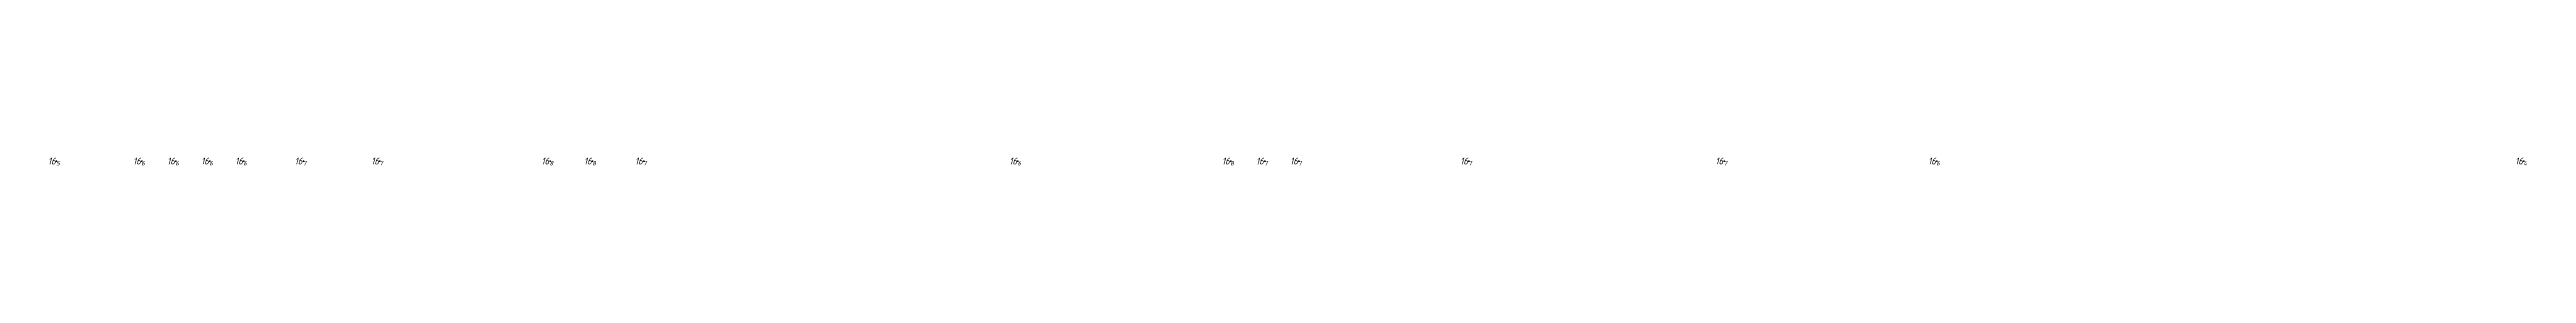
# Model space of a CAD drawing. Header units: metres. Extents: x 555406 to 556003, y 5031197 to 5031451.
# Drawn here: x 555424.2 to 555715.3, y 5031270.5 to 5031271.4 of the extents above; entities that cross this region are included whole.
import ezdxf
from ezdxf.enums import TextEntityAlignment as Align

# ---------------------------------------------------------------- set-up
doc = ezdxf.new("R2010")
doc.units = ezdxf.units.M
doc.layers.add('DEPTHS_TEXT', color=7, linetype='Continuous')
doc.layers.add('POINTS', color=8, linetype='Continuous')
doc.styles.add('ISO', font='iso')

msp = doc.modelspace()

# ---------------------------------------------------------------- texts
at = {"layer": 'DEPTHS_TEXT', "linetype": 'Continuous', "style": 'ISO', "oblique": 15}
for p in [(555424.87, 5031271), (555434.87, 5031271), (555438.87, 5031271), (555442.87, 5031271), (555446.87, 5031271), (555453.87, 5031271), (555462.87, 5031271), (555482.87, 5031271), (555487.87, 5031271), (555493.87, 5031271), (555537.87, 5031271), (555562.87, 5031271), (555566.87, 5031271), (555570.87, 5031271), (555590.87, 5031271), (555620.87, 5031271), (555645.87, 5031271), (555714.87, 5031271)]:
    msp.add_text('16', height=0.8, dxfattribs=at).set_placement(p, align=Align.MIDDLE_RIGHT)
for s, p in [('5', (555424.95, 5031271)), ('6', (555434.95, 5031271)), ('6', (555438.95, 5031271)), ('6', (555442.95, 5031271)), ('6', (555446.95, 5031271)), ('7', (555453.95, 5031271)), ('7', (555462.95, 5031271)), ('8', (555482.95, 5031271)), ('8', (555487.95, 5031271)), ('7', (555493.95, 5031271)), ('6', (555537.95, 5031271)), ('8', (555562.95, 5031271)), ('7', (555566.95, 5031271)), ('7', (555570.95, 5031271)), ('7', (555590.95, 5031271)), ('7', (555620.95, 5031271)), ('6', (555645.95, 5031271)), ('4', (555714.95, 5031271))]:
    msp.add_text(s, height=0.5, dxfattribs=at).set_placement(p, align=Align.TOP_LEFT)

# ---------------------------------------------------------------- linework, layer by layer
at = {"layer": 'POINTS', "linetype": 'Continuous'}
for p in [(555425, 5031271, 16.5), (555435, 5031271, 16.6), (555439, 5031271, 16.6), (555443, 5031271, 16.6), (555447, 5031271, 16.6), (555454, 5031271, 16.7), (555463, 5031271, 16.7), (555483, 5031271, 16.8), (555488, 5031271, 16.8), (555494, 5031271, 16.7), (555538, 5031271, 16.6), (555563, 5031271, 16.8), (555567, 5031271, 16.7), (555571, 5031271, 16.7), (555591, 5031271, 16.7), (555621, 5031271, 16.7), (555646, 5031271, 16.6), (555715, 5031271, 16.4)]:
    msp.add_point(p, dxfattribs=at)

msp.set_redraw_order([(e.dxf.handle, doc.entitydb.next_handle()) for e in msp.query("TEXT MTEXT ATTDEF DIMENSION ARC_DIMENSION")])  # texts and dimensions are drawn at this point

doc.saveas('drawing.dxf')
